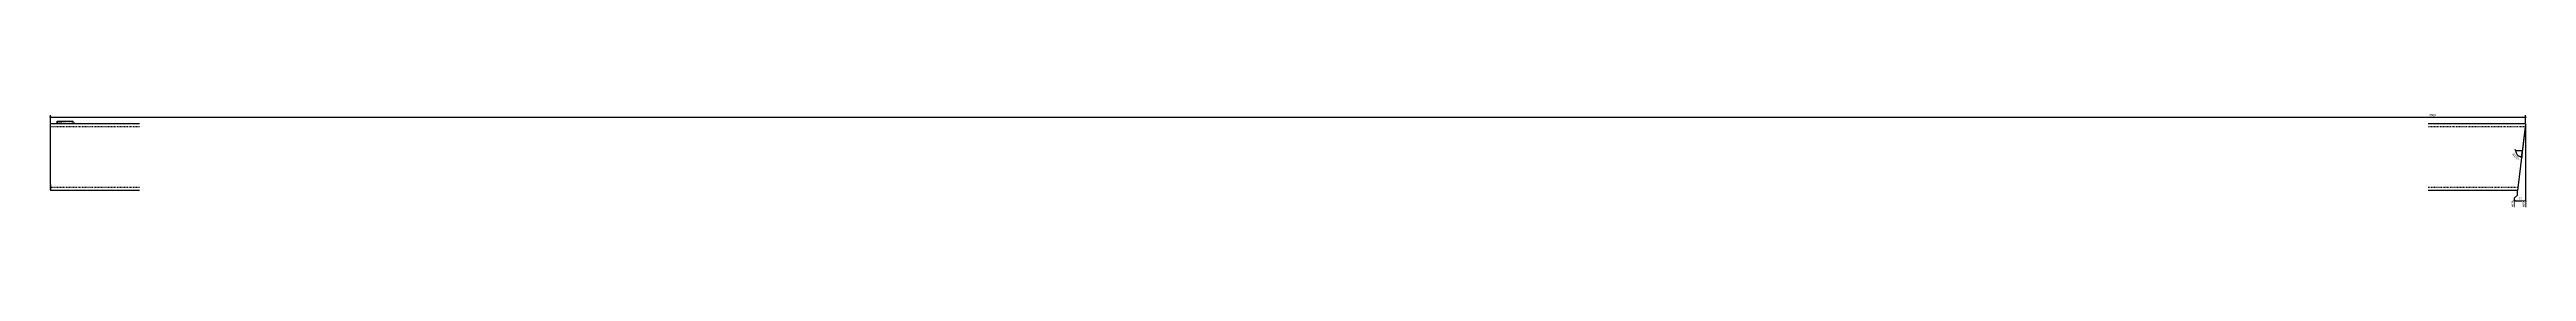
# Model space of a CAD drawing. Header units: millimetres. Extents: x 4 to 6668, y 3 to 257.
import ezdxf

# ---------------------------------------------------------------- set-up
doc = ezdxf.new("R2010")
doc.units = ezdxf.units.MM
doc.linetypes.add('DXK_LINE_DOT2', pattern=[3.9198, 1.9599, -1.9599])
for name, color, linetype in [('MÅLSÆTNING', 7, 'Continuous'), ('STÅL', 7, 'Continuous'), ('TEKST', 7, 'Continuous')]:
    doc.layers.add(name, color=color, linetype=linetype)
doc.styles.add('Arial Narrow', font='ARIALN.TTF', dxfattribs={"height": 0.2})

msp = doc.modelspace()

# ---------------------------------------------------------------- linework, layer by layer
at = {"layer": 'MÅLSÆTNING', "color": 7, "linetype": 'Continuous'}
for p, q in [((9, 248.3), (4.5, 246.5)), ((6.8, 230.9), (6.8, 252.7)), ((6.8, 247.4), (6665.3, 247.4)), ((6665.1, 227.9), (6654.2, 139.6)), ((6663, 246.5), (6667.5, 248.3)), ((6665.3, 230.9), (6665.3, 252.7)), ((6639.3, 155.2), (6637.5, 159.7)), ((6638.4, 157.5), (6656.4, 157.5)), ((6651.9, 139), (6656.6, 140.3)), ((6654.2, 139.6), (6656.4, 157.5)), ((6637.9, 22.6), (6633.4, 20.8)), ((6635.7, 29.2), (6643.2, 36.7)), ((6635.7, 4.5), (6635.7, 29.2)), ((6635.7, 21.7), (6665.3, 21.7)), ((6643.2, 36.7), (6643.2, 47.9)), ((6663, 20.8), (6667.5, 22.6))]:
    msp.add_line(p, q, dxfattribs=at)
msp.add_arc((6656.4, 157.5), 18, 180, 263, dxfattribs=at)
at = {"layer": 'STÅL', "color": 2, "linetype": 'Continuous'}
for p, q in [((246.8, 229.4), (6.8, 229.4)), ((6.8, 65.4), (6.8, 229.4)), ((6665.3, 229.4), (6403.2, 229.4)), ((6664, 219.5), (6643.2, 49.4)), ((6665.3, 229.4), (6664, 219.5)), ((6.8, 65.4), (6.8, 49.4)), ((246.8, 49.4), (6.8, 49.4)), ((6643.2, 49.4), (6403.2, 49.4))]:
    msp.add_line(p, q, dxfattribs=at)
at = {"layer": 'STÅL', "color": 7, "linetype": 'DXK_LINE_DOT2'}
for p, q in [((246.8, 221.4), (6.8, 221.4)), ((6664.3, 221.4), (6403.2, 221.4)), ((6.8, 58), (6.8, 65.4)), ((6.8, 57.4), (6.8, 58)), ((246.8, 57.4), (6.8, 57.4)), ((6.8, 50.6), (6.8, 57.4)), ((6644.1, 57.4), (6403.2, 57.4))]:
    msp.add_line(p, q, dxfattribs=at)

# ---------------------------------------------------------------- next in the draw order: wipeouts: each hides what was drawn before it
at = {"color": 0}
for points, layer in [([(6422, 248.5), (6422, 256.9), (6404.9, 256.9), (6404.9, 248.5)], 'MÅLSÆTNING'), ([(6642.3, 130.3), (6648.6, 135.9), (6634, 152.4), (6627.7, 146.8)], 'MÅLSÆTNING'), ([(35.5, 230.5), (35.5, 235.7), (26.3, 235.7), (26.3, 230.5)], 'TEKST')]:
    msp.add_wipeout(points, dxfattribs=at).dxf.layer = layer

# ---------------------------------------------------------------- next in the draw order: linework, layer by layer
at = {"layer": 'MÅLSÆTNING', "color": 7, "linetype": 'Continuous'}
msp.add_line((6665.3, 227.9), (6665.3, 4.5), dxfattribs=at)

# ---------------------------------------------------------------- next in the draw order: texts
at = {"layer": 'MÅLSÆTNING', "color": 3, "style": 'Arial Narrow'}
msp.add_text('6659', height=5.73, dxfattribs=at).set_placement((6406.1, 249.7))
msp.add_text('83.00°', height=5.73, rotation=-48.50088, dxfattribs=at).set_placement((6629.4, 146.7))

# ---------------------------------------------------------------- next in the draw order: wipeouts: each hides what was drawn before it
at = {"color": 0}
msp.add_wipeout([(35.5, 230.5), (35.5, 235.7), (26.3, 235.7), (26.3, 230.5)], dxfattribs=at).dxf.layer = 'TEKST'

# ---------------------------------------------------------------- next in the draw order: wipeouts: each hides what was drawn before it
for points, layer in [([(6655.3, 22.8), (6655.3, 31.2), (6645.6, 31.2), (6645.6, 22.8)], 'MÅLSÆTNING'), ([(67.2, 230.5), (67.2, 234.2), (37.1, 234.2), (37.1, 230.5)], 'TEKST')]:
    msp.add_wipeout(points, dxfattribs=at).dxf.layer = layer

# ---------------------------------------------------------------- next in the draw order: wipeouts: each hides what was drawn before it
at = {"color": 0, "linetype": 'Continuous'}
msp.add_wipeout([(6664.1, 20.3), (6655.7, 20.3), (6655.7, 3.3), (6664.1, 3.3)], dxfattribs=at).dxf.layer = 'MÅLSÆTNING'
at = {"color": 0}
msp.add_wipeout([(67.2, 230.5), (67.2, 234.2), (37.1, 234.2), (37.1, 230.5)], dxfattribs=at).dxf.layer = 'TEKST'

# ---------------------------------------------------------------- next in the draw order: linework, layer by layer
at = {"layer": 'TEKST', "color": 7, "linetype": 'Continuous'}
for p, q in [((25.4, 236.6), (68.1, 236.6)), ((25.4, 229.6), (25.4, 236.6)), ((25.4, 229.6), (68.1, 229.6)), ((68.1, 229.6), (68.1, 236.6))]:
    msp.add_line(p, q, dxfattribs=at)

# ---------------------------------------------------------------- next in the draw order: texts
at = {"layer": 'TEKST', "color": 3, "style": 'Arial Narrow'}
for s, height, p in [('s38', 5.01, (26.3, 230.5)), ('RHS180X180X8', 3.579, (37.1, 230.5))]:
    msp.add_text(s, height=height, dxfattribs=at).set_placement(p)

# ---------------------------------------------------------------- next in the draw order: wipeouts: each hides what was drawn before it
at = {"color": 0, "linetype": 'Continuous'}
msp.add_wipeout([(6634.5, 20.3), (6626.1, 20.3), (6626.1, 3.3), (6634.5, 3.3)], dxfattribs=at).dxf.layer = 'MÅLSÆTNING'

# ---------------------------------------------------------------- next in the draw order: texts
at = {"layer": 'MÅLSÆTNING', "color": 3, "linetype": 'Continuous', "style": 'Arial Narrow'}
for s, p in [('6636', (6633.3, 4.5)), ('6659', (6662.9, 4.5))]:
    msp.add_text(s, height=5.73, rotation=90.00021, dxfattribs=at).set_placement(p)
at = {"layer": 'MÅLSÆTNING', "color": 3, "style": 'Arial Narrow'}
msp.add_text('22', height=5.73, dxfattribs=at).set_placement((6646.8, 24))

doc.saveas('drawing.dxf')
